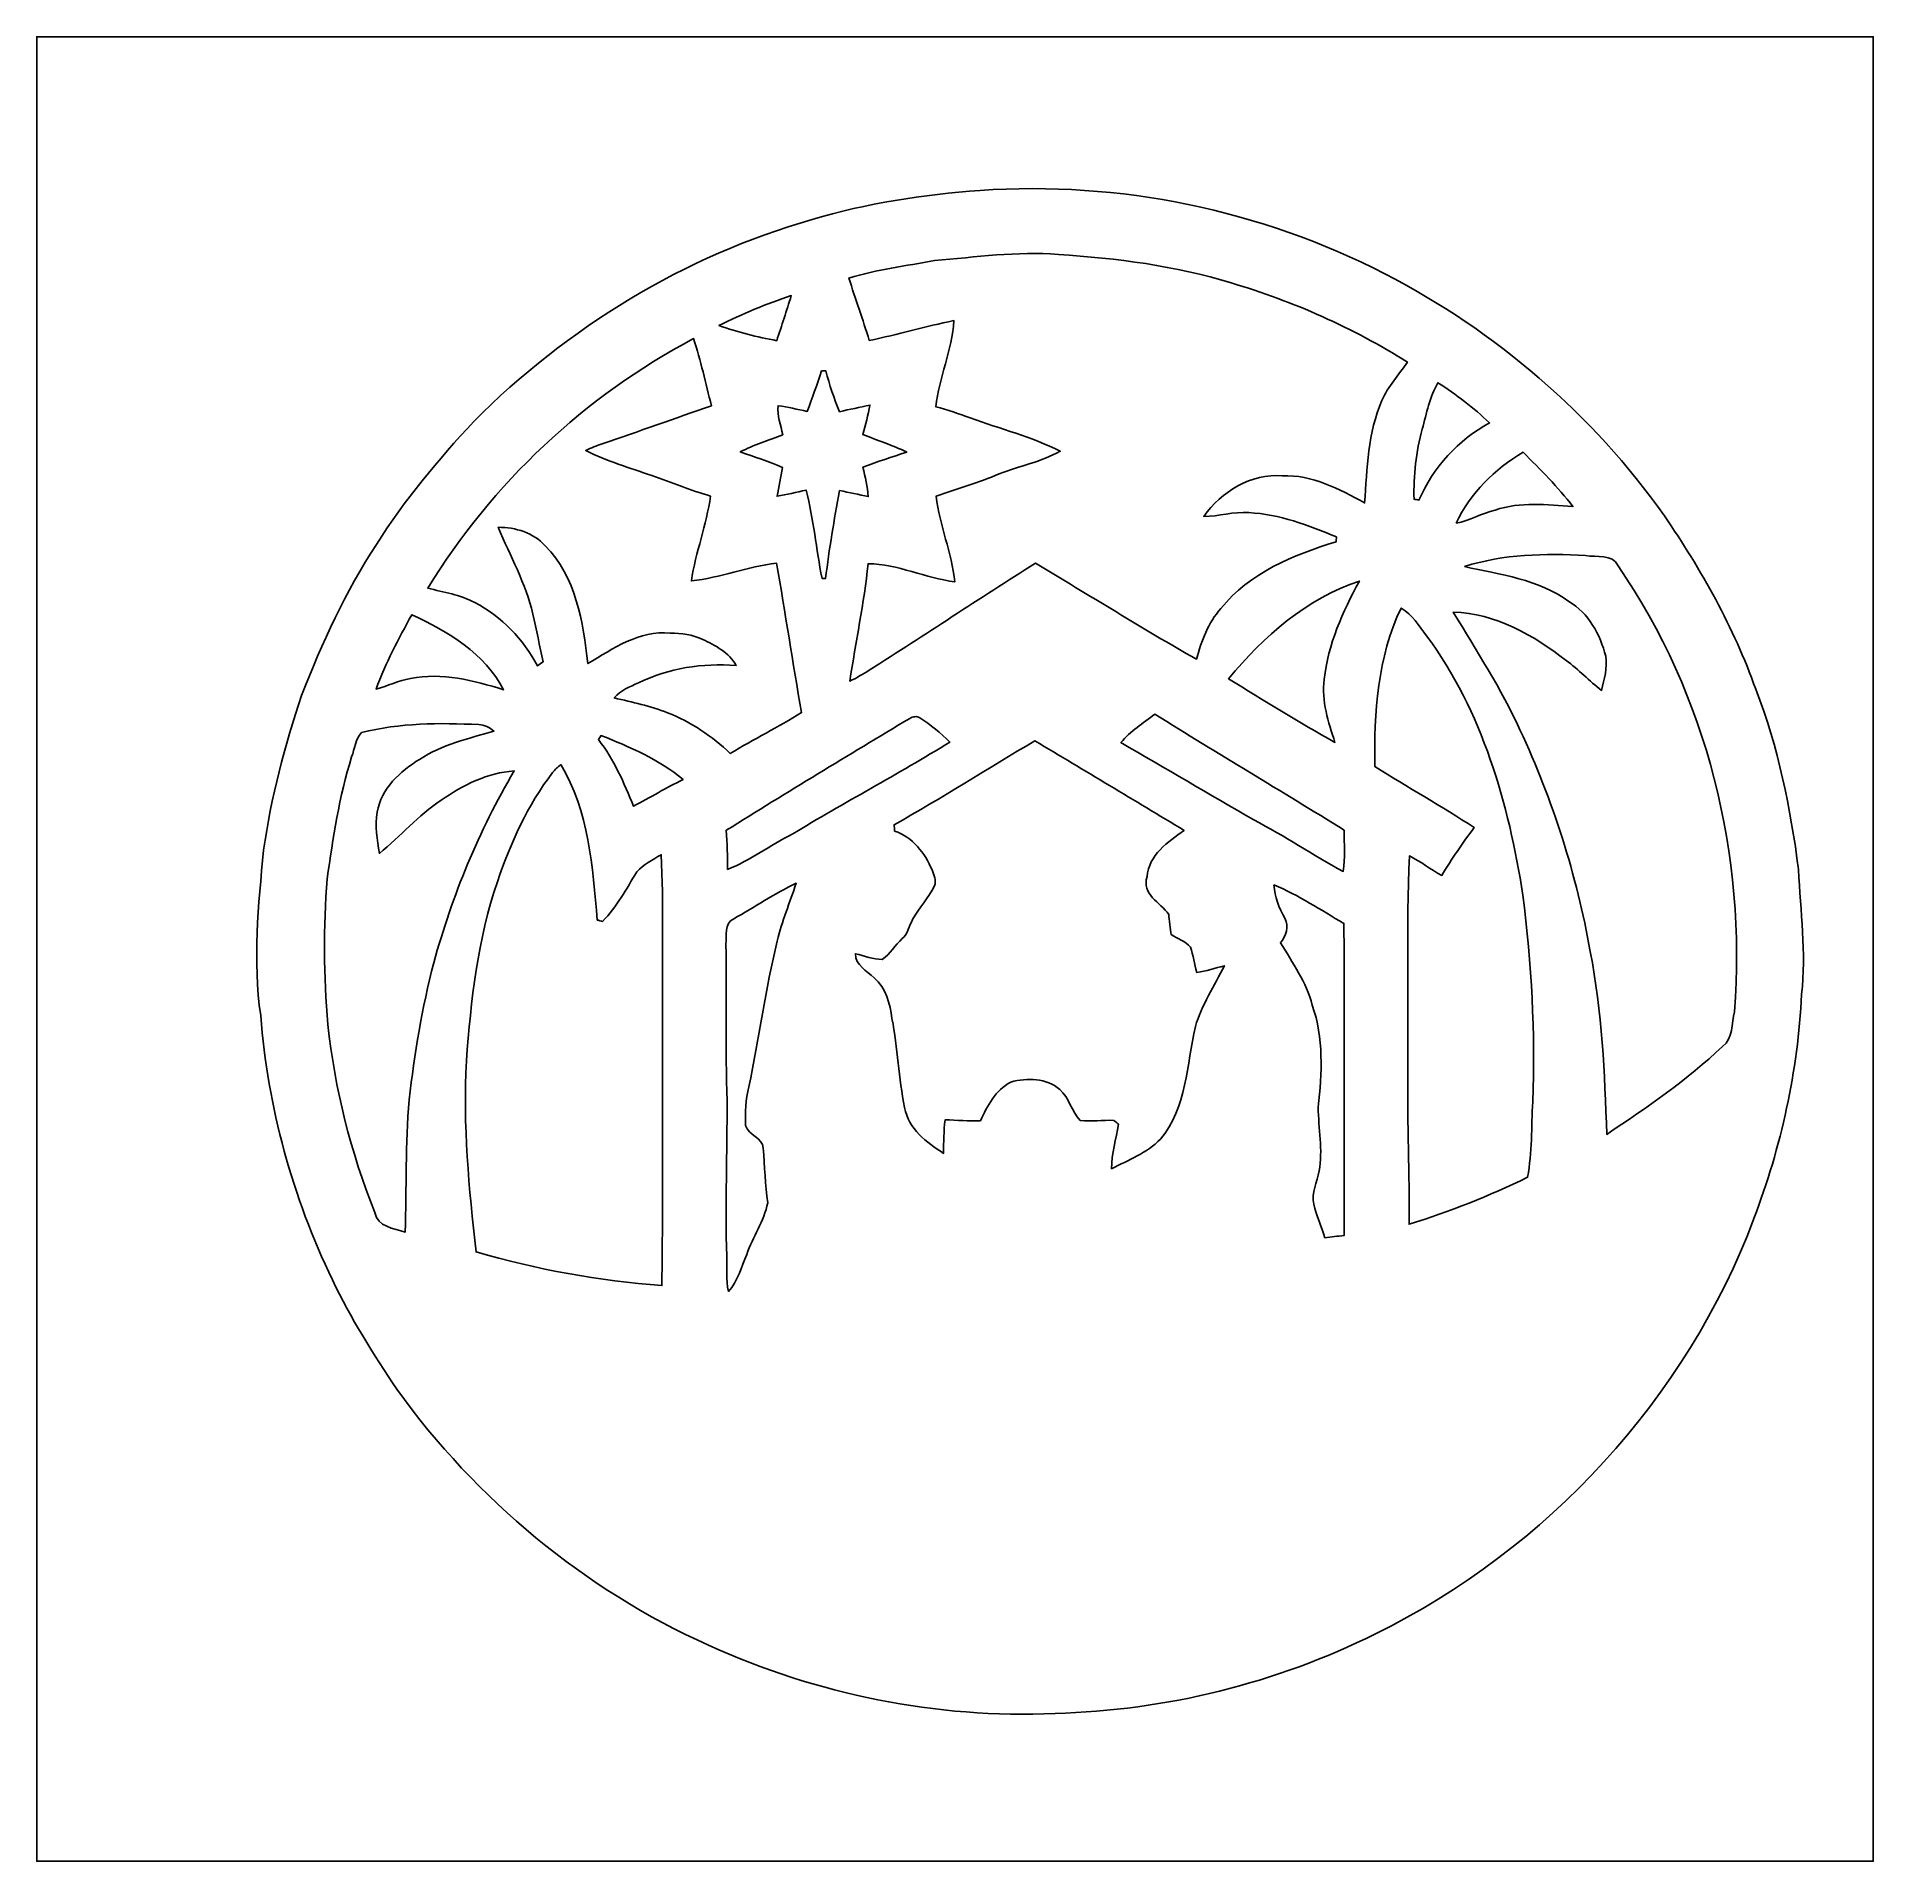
# Model space of a CAD drawing. Header units: centimetres. Extents: x -16.8 to 16.8, y -16.7 to 16.7.
import ezdxf

# ---------------------------------------------------------------- set-up
doc = ezdxf.new("R2010")
doc.units = ezdxf.units.CM
doc.header["$MEASUREMENT"] = 0
doc.layers.add('Layer 1', color=7, linetype='Continuous')

msp = doc.modelspace()

# ---------------------------------------------------------------- linework, layer by layer
at = {"layer": 'Layer 1', "color": 7}
for points, knots in [([(-16.77458, 16.66875), (-16.77458, 16.66875), (16.77458, 16.66875), (16.77458, 16.66875), (16.77458, 16.66875), (16.77458, 16.66875), (16.77458, -16.66875), (16.77458, -16.66875), (16.77458, -16.66875), (16.77458, -16.66875), (-16.77458, -16.66875), (-16.77458, -16.66875), (-16.77458, -16.66875), (-16.77458, -16.66875), (-16.77458, 16.66875), (-16.77458, 16.66875), (-16.77458, 16.66875), (-16.77458, 16.66875), (-16.77458, 16.66875), (-16.77458, 16.66875)], [0, 0, 0, 0, 0.16666667, 0.16666667, 0.16666667, 0.16666667, 0.33333333, 0.33333333, 0.33333333, 0.33333333, 0.5, 0.5, 0.5, 0.5, 0.66666667, 0.66666667, 0.66666667, 0.66666667, 1, 1, 1, 1]), ([(0.45685, 13.86134), (-0.57926, 13.78338), (-1.61466, 13.62922), (-2.61056, 13.32759), (-2.61056, 13.32759), (-4.94665, 12.66437), (-7.0806, 11.35486), (-8.79228, 9.63895), (-8.79228, 9.63895), (-9.43751, 8.93516), (-10.06404, 8.20667), (-10.56746, 7.39175), (-10.56746, 7.39175), (-11.13473, 6.53274), (-11.56088, 5.59047), (-11.93694, 4.63479), (-11.93694, 4.63479), (-12.2428, 3.71228), (-12.49574, 2.76931), (-12.62944, 1.80516), (-12.62944, 1.80516), (-12.72822, 0.80222), (-12.82982, -0.21167), (-12.68377, -1.21567), (-12.68377, -1.21567), (-12.55254, -2.8889), (-12.10416, -4.53566), (-11.3732, -6.04626), (-11.3732, -6.04626), (-11.0423, -6.74758), (-10.62214, -7.39987), (-10.19598, -8.04545), (-10.19598, -8.04545), (-8.74324, -10.06016), (-6.77016, -11.70481), (-4.50003, -12.72081), (-4.50003, -12.72081), (-2.52518, -13.61899), (-0.34149, -14.06666), (1.82809, -13.96718), (1.82809, -13.96718), (3.85269, -13.91567), (5.86528, -13.41543), (7.67891, -12.51479), (7.67891, -12.51479), (10.82499, -10.97033), (13.35934, -8.20984), (14.59512, -4.92619), (14.59512, -4.92619), (15.09042, -3.61527), (15.39946, -2.2285), (15.46578, -0.82762), (15.46578, -0.82762), (15.55574, -0.06914), (15.44073, 0.69109), (15.40969, 1.44956), (15.40969, 1.44956), (15.26328, 2.57069), (15.03856, 3.69041), (14.62793, 4.74733), (14.62793, 4.74733), (14.22541, 5.87587), (13.63451, 6.92926), (12.95823, 7.91527), (12.95823, 7.91527), (11.64978, 9.77512), (9.87213, 11.29559), (7.85177, 12.33523), (7.85177, 12.33523), (5.58765, 13.50751), (3.00073, 14.03703), (0.45685, 13.86134)], [0, 0, 0, 0, 0.05263158, 0.05263158, 0.05263158, 0.05263158, 0.10526316, 0.10526316, 0.10526316, 0.10526316, 0.15789474, 0.15789474, 0.15789474, 0.15789474, 0.21052632, 0.21052632, 0.21052632, 0.21052632, 0.26315789, 0.26315789, 0.26315789, 0.26315789, 0.31578947, 0.31578947, 0.31578947, 0.31578947, 0.36842105, 0.36842105, 0.36842105, 0.36842105, 0.42105263, 0.42105263, 0.42105263, 0.42105263, 0.47368421, 0.47368421, 0.47368421, 0.47368421, 0.52631579, 0.52631579, 0.52631579, 0.52631579, 0.57894737, 0.57894737, 0.57894737, 0.57894737, 0.63157895, 0.63157895, 0.63157895, 0.63157895, 0.68421053, 0.68421053, 0.68421053, 0.68421053, 0.73684211, 0.73684211, 0.73684211, 0.73684211, 0.78947368, 0.78947368, 0.78947368, 0.78947368, 0.84210526, 0.84210526, 0.84210526, 0.84210526, 0.89473684, 0.89473684, 0.89473684, 0.89473684, 1, 1, 1, 1]), ([(-0.37536, 12.579), (0.37747, 12.6425), (1.13206, 12.74939), (1.88877, 12.69118), (1.88877, 12.69118), (2.95416, 12.62027), (4.02343, 12.48586), (5.04649, 12.16942), (5.04649, 12.16942), (6.17643, 11.83499), (7.26511, 11.35133), (8.26311, 10.72374), (8.26311, 10.72374), (8.11036, 10.48773), (7.90646, 10.28418), (7.79851, 10.02065), (7.79851, 10.02065), (7.54345, 9.43539), (7.52792, 8.77852), (7.48347, 8.15164), (7.48347, 8.15164), (7.01887, 8.40458), (6.52604, 8.66775), (5.97958, 8.64694), (5.97958, 8.64694), (5.40738, 8.69421), (4.86904, 8.35484), (4.54519, 7.90399), (4.54519, 7.90399), (4.82106, 7.90152), (5.08776, 7.99606), (5.36504, 7.97278), (5.36504, 7.97278), (5.92596, 7.9442), (6.45583, 7.74382), (6.96771, 7.52898), (6.96771, 7.52898), (6.9663, 7.50676), (6.96313, 7.46231), (6.96172, 7.44008), (6.96172, 7.44008), (6.18561, 7.2009), (5.37774, 6.87634), (4.85775, 6.21982), (4.85775, 6.21982), (4.6228, 5.96159), (4.50286, 5.62681), (4.41007, 5.29661), (4.41007, 5.29661), (3.41559, 5.85435), (2.45251, 6.46818), (1.46967, 7.04709), (1.46967, 7.04709), (0.44767, 6.41103), (-0.54822, 5.73511), (-1.56633, 5.09341), (-1.56633, 5.09341), (-1.68346, 5.02356), (-1.79846, 4.95018), (-1.92299, 4.89444), (-1.92299, 4.89444), (-1.81187, 5.60917), (-1.66264, 6.31825), (-1.58715, 7.03827), (-1.58715, 7.03827), (-1.04105, 7.0358), (-0.53975, 6.77474), (-0.00176, 6.70948), (-0.00176, 6.70948), (-0.06491, 7.24076), (-0.27728, 7.741), (-0.34608, 8.27158), (-0.34608, 8.27158), (0.03916, 8.40493), (0.42933, 8.52452), (0.8068, 8.67939), (0.8068, 8.67939), (1.17581, 8.82509), (1.57339, 8.89988), (1.92264, 9.09391), (1.92264, 9.09391), (1.40018, 9.3599), (0.82762, 9.50242), (0.27905, 9.7028), (0.27905, 9.7028), (0.07232, 9.78006), (-0.13758, 9.85026), (-0.35066, 9.90776), (-0.35066, 9.90776), (-0.29528, 10.44328), (-0.04868, 10.94105), (-0.0187, 11.4808), (-0.0187, 11.4808), (-0.5394, 11.37849), (-1.0481, 11.22433), (-1.56774, 11.1185), (-1.56774, 11.1185), (-1.68099, 11.50197), (-1.82104, 11.87662), (-1.93781, 12.25903), (-1.93781, 12.25903), (-1.4284, 12.4139), (-0.89747, 12.48198), (-0.37536, 12.579)], [0, 0, 0, 0, 0.03703704, 0.03703704, 0.03703704, 0.03703704, 0.07407407, 0.07407407, 0.07407407, 0.07407407, 0.11111111, 0.11111111, 0.11111111, 0.11111111, 0.14814815, 0.14814815, 0.14814815, 0.14814815, 0.18518519, 0.18518519, 0.18518519, 0.18518519, 0.22222222, 0.22222222, 0.22222222, 0.22222222, 0.25925926, 0.25925926, 0.25925926, 0.25925926, 0.2962963, 0.2962963, 0.2962963, 0.2962963, 0.33333333, 0.33333333, 0.33333333, 0.33333333, 0.37037037, 0.37037037, 0.37037037, 0.37037037, 0.40740741, 0.40740741, 0.40740741, 0.40740741, 0.44444444, 0.44444444, 0.44444444, 0.44444444, 0.48148148, 0.48148148, 0.48148148, 0.48148148, 0.51851852, 0.51851852, 0.51851852, 0.51851852, 0.55555556, 0.55555556, 0.55555556, 0.55555556, 0.59259259, 0.59259259, 0.59259259, 0.59259259, 0.62962963, 0.62962963, 0.62962963, 0.62962963, 0.66666667, 0.66666667, 0.66666667, 0.66666667, 0.7037037, 0.7037037, 0.7037037, 0.7037037, 0.74074074, 0.74074074, 0.74074074, 0.74074074, 0.77777778, 0.77777778, 0.77777778, 0.77777778, 0.81481481, 0.81481481, 0.81481481, 0.81481481, 0.85185185, 0.85185185, 0.85185185, 0.85185185, 0.88888889, 0.88888889, 0.88888889, 0.88888889, 0.92592593, 0.92592593, 0.92592593, 0.92592593, 1, 1, 1, 1]), ([(-4.31341, 11.39084), (-3.88479, 11.60074), (-3.44488, 11.79019), (-2.99156, 11.94047), (-2.99156, 11.94047), (-3.07622, 11.66389), (-3.16618, 11.38908), (-3.2572, 11.11497), (-3.2572, 11.11497), (-3.61562, 11.18023), (-3.96981, 11.26984), (-4.31341, 11.39084)], [0, 0, 0, 0, 0.25, 0.25, 0.25, 0.25, 0.5, 0.5, 0.5, 0.5, 1, 1, 1, 1]), ([(-9.63048, 6.59165), (-8.46032, 8.51041), (-6.76099, 10.09897), (-4.77696, 11.15342), (-4.77696, 11.15342), (-4.64573, 10.75055), (-4.55013, 10.33745), (-4.45064, 9.92611), (-4.45064, 9.92611), (-5.11457, 9.69469), (-5.77638, 9.45691), (-6.44278, 9.23184), (-6.44278, 9.23184), (-6.5465, 9.19692), (-6.64739, 9.15564), (-6.74582, 9.10766), (-6.74582, 9.10766), (-6.36129, 8.91081), (-5.94431, 8.79404), (-5.53932, 8.6487), (-5.53932, 8.6487), (-5.17913, 8.53193), (-4.832, 8.37812), (-4.46687, 8.27687), (-4.46687, 8.27687), (-4.53743, 7.74982), (-4.73745, 7.25099), (-4.81577, 6.72571), (-4.81577, 6.72571), (-4.2866, 6.77898), (-3.78989, 6.99488), (-3.26037, 7.04885), (-3.26037, 7.04885), (-3.09809, 6.14045), (-2.96721, 5.22711), (-2.80247, 4.31906), (-2.80247, 4.31906), (-3.22721, 4.05483), (-3.677, 3.83364), (-4.10422, 3.57293), (-4.10422, 3.57293), (-4.4383, 3.88408), (-4.81965, 4.15325), (-5.24933, 4.31412), (-5.24933, 4.31412), (-5.56119, 4.44747), (-5.89774, 4.50427), (-6.22406, 4.58893), (-6.22406, 4.58893), (-6.10694, 4.72405), (-5.93972, 4.7939), (-5.77991, 4.86516), (-5.77991, 4.86516), (-5.22852, 5.13256), (-4.60975, 5.22781), (-4.0005, 5.17843), (-4.0005, 5.17843), (-4.1215, 5.41726), (-4.37903, 5.54461), (-4.60904, 5.65679), (-4.60904, 5.65679), (-4.79284, 5.7471), (-5.00063, 5.76933), (-5.20277, 5.77074), (-5.20277, 5.77074), (-5.76509, 5.82507), (-6.24875, 5.49275), (-6.7056, 5.21476), (-6.7056, 5.21476), (-6.79873, 5.97253), (-6.91938, 6.80085), (-7.48453, 7.36706), (-7.48453, 7.36706), (-7.7022, 7.60695), (-8.02746, 7.70643), (-8.34461, 7.70467), (-8.34461, 7.70467), (-8.12483, 7.18079), (-7.8426, 6.67808), (-7.71066, 6.12069), (-7.71066, 6.12069), (-7.64858, 5.82965), (-7.58331, 5.53896), (-7.52616, 5.24686), (-7.52616, 5.24686), (-7.55932, 5.22146), (-7.59248, 5.19606), (-7.62564, 5.17102), (-7.62564, 5.17102), (-7.88882, 5.65538), (-8.27934, 6.07766), (-8.77358, 6.32989), (-8.77358, 6.32989), (-9.03958, 6.47136), (-9.34085, 6.52074), (-9.63048, 6.59165)], [0, 0, 0, 0, 0.04, 0.04, 0.04, 0.04, 0.08, 0.08, 0.08, 0.08, 0.12, 0.12, 0.12, 0.12, 0.16, 0.16, 0.16, 0.16, 0.2, 0.2, 0.2, 0.2, 0.24, 0.24, 0.24, 0.24, 0.28, 0.28, 0.28, 0.28, 0.32, 0.32, 0.32, 0.32, 0.36, 0.36, 0.36, 0.36, 0.4, 0.4, 0.4, 0.4, 0.44, 0.44, 0.44, 0.44, 0.48, 0.48, 0.48, 0.48, 0.52, 0.52, 0.52, 0.52, 0.56, 0.56, 0.56, 0.56, 0.6, 0.6, 0.6, 0.6, 0.64, 0.64, 0.64, 0.64, 0.68, 0.68, 0.68, 0.68, 0.72, 0.72, 0.72, 0.72, 0.76, 0.76, 0.76, 0.76, 0.8, 0.8, 0.8, 0.8, 0.84, 0.84, 0.84, 0.84, 0.88, 0.88, 0.88, 0.88, 0.92, 0.92, 0.92, 0.92, 1, 1, 1, 1]), ([(-2.43805, 10.56111), (-2.41829, 10.56146), (-2.37913, 10.56181), (-2.35938, 10.56217), (-2.35938, 10.56217), (-2.29164, 10.30887), (-2.21192, 10.0584), (-2.10785, 9.81745), (-2.10785, 9.81745), (-1.92405, 9.86049), (-1.73919, 9.89789), (-1.55469, 9.93704), (-1.55469, 9.93704), (-1.58327, 9.75572), (-1.63583, 9.58003), (-1.68557, 9.40364), (-1.68557, 9.40364), (-1.41958, 9.29146), (-1.14124, 9.2075), (-0.88159, 9.07979), (-0.88159, 9.07979), (-1.14829, 8.98737), (-1.41923, 8.90764), (-1.68134, 8.80216), (-1.68134, 8.80216), (-1.64218, 8.62542), (-1.60126, 8.44832), (-1.58397, 8.2677), (-1.58397, 8.2677), (-1.7593, 8.30192), (-1.93287, 8.34355), (-2.10855, 8.37565), (-2.10855, 8.37565), (-2.20804, 7.8426), (-2.2987, 7.30814), (-2.36361, 6.76981), (-2.36361, 6.76981), (-2.38019, 6.77016), (-2.41335, 6.77051), (-2.42958, 6.77086), (-2.42958, 6.77086), (-2.53647, 7.30673), (-2.57951, 7.8553), (-2.72168, 8.38412), (-2.72168, 8.38412), (-2.89772, 8.34425), (-3.07305, 8.30227), (-3.25049, 8.27123), (-3.25049, 8.27123), (-3.21733, 8.44691), (-3.18347, 8.62224), (-3.15136, 8.79792), (-3.15136, 8.79792), (-3.40254, 8.90905), (-3.6636, 8.99372), (-3.92324, 9.08121), (-3.92324, 9.08121), (-3.67736, 9.21456), (-3.40466, 9.28687), (-3.14784, 9.39588), (-3.14784, 9.39588), (-3.18029, 9.57227), (-3.25332, 9.74584), (-3.23321, 9.92717), (-3.23321, 9.92717), (-3.05259, 9.90917), (-2.87796, 9.85767), (-2.70016, 9.82274), (-2.70016, 9.82274), (-2.60738, 10.06687), (-2.51848, 10.31275), (-2.43805, 10.56111)], [0, 0, 0, 0, 0.05263158, 0.05263158, 0.05263158, 0.05263158, 0.10526316, 0.10526316, 0.10526316, 0.10526316, 0.15789474, 0.15789474, 0.15789474, 0.15789474, 0.21052632, 0.21052632, 0.21052632, 0.21052632, 0.26315789, 0.26315789, 0.26315789, 0.26315789, 0.31578947, 0.31578947, 0.31578947, 0.31578947, 0.36842105, 0.36842105, 0.36842105, 0.36842105, 0.42105263, 0.42105263, 0.42105263, 0.42105263, 0.47368421, 0.47368421, 0.47368421, 0.47368421, 0.52631579, 0.52631579, 0.52631579, 0.52631579, 0.57894737, 0.57894737, 0.57894737, 0.57894737, 0.63157895, 0.63157895, 0.63157895, 0.63157895, 0.68421053, 0.68421053, 0.68421053, 0.68421053, 0.73684211, 0.73684211, 0.73684211, 0.73684211, 0.78947368, 0.78947368, 0.78947368, 0.78947368, 0.84210526, 0.84210526, 0.84210526, 0.84210526, 0.89473684, 0.89473684, 0.89473684, 0.89473684, 1, 1, 1, 1]), ([(8.53616, 9.50066), (8.61519, 9.78747), (8.67269, 10.08521), (8.8205, 10.34662), (8.8205, 10.34662), (9.15529, 10.12896), (9.47632, 9.88801), (9.76595, 9.61249), (9.76595, 9.61249), (9.19268, 9.30592), (8.73231, 8.79898), (8.47584, 8.20244), (8.47584, 8.20244), (8.45326, 8.20632), (8.40811, 8.21478), (8.38553, 8.21902), (8.38553, 8.21902), (8.37318, 8.65082), (8.42433, 9.08332), (8.53616, 9.50066)], [0, 0, 0, 0, 0.16666667, 0.16666667, 0.16666667, 0.16666667, 0.33333333, 0.33333333, 0.33333333, 0.33333333, 0.5, 0.5, 0.5, 0.5, 0.66666667, 0.66666667, 0.66666667, 0.66666667, 1, 1, 1, 1]), ([(9.15635, 7.77769), (9.40929, 8.33191), (9.86049, 8.76794), (10.37837, 9.07768), (10.37837, 9.07768), (10.69128, 8.757), (11.01725, 8.44303), (11.28677, 8.08355), (11.28677, 8.08355), (10.8144, 8.11459), (10.32722, 8.17951), (9.86966, 8.01829), (9.86966, 8.01829), (9.62413, 7.96008), (9.40223, 7.83308), (9.15635, 7.77769)], [0, 0, 0, 0, 0.2, 0.2, 0.2, 0.2, 0.4, 0.4, 0.4, 0.4, 0.6, 0.6, 0.6, 0.6, 1, 1, 1, 1]), ([(9.30875, 6.98782), (10.01854, 7.21854), (10.7823, 7.22736), (11.52031, 7.19102), (11.52031, 7.19102), (11.71681, 7.14939), (12.0082, 7.22806), (12.11404, 7.00052), (12.11404, 7.00052), (13.73681, 4.63973), (14.46495, 1.70039), (14.23741, -1.14688), (14.23741, -1.14688), (14.18837, -1.3589), (14.21765, -1.63407), (14.02292, -1.78082), (14.02292, -1.78082), (13.37874, -2.39113), (12.64073, -2.89243), (11.90625, -3.38667), (11.90625, -3.38667), (11.86991, -2.26907), (11.81841, -1.14618), (11.60533, -0.04621), (11.60533, -0.04621), (11.3538, 1.3522), (10.92412, 2.71921), (10.32051, 4.00544), (10.32051, 4.00544), (9.97373, 4.75509), (9.52923, 5.45253), (9.10131, 6.15668), (9.10131, 6.15668), (9.87319, 6.13128), (10.56993, 5.73617), (11.16365, 5.27191), (11.16365, 5.27191), (11.39296, 5.10575), (11.58699, 4.89656), (11.81206, 4.72475), (11.81206, 4.72475), (11.86145, 4.92866), (11.92212, 5.14103), (11.8872, 5.35199), (11.8872, 5.35199), (11.78736, 5.74746), (11.57393, 6.13657), (11.21481, 6.34929), (11.21481, 6.34929), (10.66024, 6.75605), (9.95997, 6.84212), (9.30875, 6.98782)], [0, 0, 0, 0, 0.07142857, 0.07142857, 0.07142857, 0.07142857, 0.14285714, 0.14285714, 0.14285714, 0.14285714, 0.21428571, 0.21428571, 0.21428571, 0.21428571, 0.28571429, 0.28571429, 0.28571429, 0.28571429, 0.35714286, 0.35714286, 0.35714286, 0.35714286, 0.42857143, 0.42857143, 0.42857143, 0.42857143, 0.5, 0.5, 0.5, 0.5, 0.57142857, 0.57142857, 0.57142857, 0.57142857, 0.64285714, 0.64285714, 0.64285714, 0.64285714, 0.71428571, 0.71428571, 0.71428571, 0.71428571, 0.78571429, 0.78571429, 0.78571429, 0.78571429, 0.85714286, 0.85714286, 0.85714286, 0.85714286, 1, 1, 1, 1]), ([(4.99816, 4.93571), (5.63139, 5.7083), (6.42585, 6.40503), (7.38822, 6.72218), (7.38822, 6.72218), (7.08237, 6.16267), (6.81284, 5.56789), (6.74652, 4.92619), (6.74652, 4.92619), (6.68972, 4.52967), (6.82343, 4.14655), (6.93984, 3.77437), (6.93984, 3.77437), (6.28086, 4.1402), (5.64162, 4.54237), (4.99816, 4.93571)], [0, 0, 0, 0, 0.2, 0.2, 0.2, 0.2, 0.4, 0.4, 0.4, 0.4, 0.6, 0.6, 0.6, 0.6, 1, 1, 1, 1]), ([(-9.92329, 6.10588), (-9.26606, 5.80531), (-8.58485, 5.40103), (-8.24724, 4.73745), (-8.24724, 4.73745), (-8.79369, 4.90855), (-9.3726, 5.05707), (-9.94728, 4.94101), (-9.94728, 4.94101), (-10.1667, 4.91102), (-10.36073, 4.79813), (-10.57522, 4.75051), (-10.57522, 4.75051), (-10.39989, 5.22111), (-10.16741, 5.66773), (-9.92329, 6.10588)], [0, 0, 0, 0, 0.2, 0.2, 0.2, 0.2, 0.4, 0.4, 0.4, 0.4, 0.6, 0.6, 0.6, 0.6, 1, 1, 1, 1]), ([(8.14917, 6.2297), (8.35166, 6.11152), (8.47443, 5.90409), (8.61448, 5.72276), (8.61448, 5.72276), (9.63436, 4.34728), (10.11343, 2.65501), (10.37378, 0.98496), (10.37378, 0.98496), (10.53641, -0.2667), (10.59956, -1.53106), (10.55299, -2.79329), (10.55299, -2.79329), (10.53042, -3.25296), (10.54135, -3.71651), (10.45951, -4.17124), (10.45951, -4.17124), (9.76136, -4.5145), (9.0357, -4.79672), (8.29416, -5.02955), (8.29416, -5.02955), (8.30756, -4.11127), (8.25959, -3.1937), (8.27193, -2.27542), (8.27193, -2.27542), (8.28393, -0.95038), (8.24689, 0.37606), (8.30016, 1.70039), (8.30016, 1.70039), (8.50688, 1.59914), (8.69068, 1.45768), (8.89035, 1.34338), (8.89035, 1.34338), (9.07274, 1.64571), (9.27276, 1.9371), (9.48514, 2.21897), (9.48514, 2.21897), (8.89106, 2.60809), (8.27052, 2.95487), (7.66974, 3.3334), (7.66974, 3.3334), (7.65316, 4.312), (7.71913, 5.33329), (8.14917, 6.2297)], [0, 0, 0, 0, 0.08333333, 0.08333333, 0.08333333, 0.08333333, 0.16666667, 0.16666667, 0.16666667, 0.16666667, 0.25, 0.25, 0.25, 0.25, 0.33333333, 0.33333333, 0.33333333, 0.33333333, 0.41666667, 0.41666667, 0.41666667, 0.41666667, 0.5, 0.5, 0.5, 0.5, 0.58333333, 0.58333333, 0.58333333, 0.58333333, 0.66666667, 0.66666667, 0.66666667, 0.66666667, 0.75, 0.75, 0.75, 0.75, 0.83333333, 0.83333333, 0.83333333, 0.83333333, 1, 1, 1, 1]), ([(-10.8398, 3.9557), (-10.14413, 4.13032), (-9.41458, 4.13597), (-8.70091, 4.09893), (-8.70091, 4.09893), (-8.59649, 4.09681), (-8.49983, 4.05024), (-8.42363, 3.98039), (-8.42363, 3.98039), (-8.88612, 3.8421), (-9.37154, 3.73698), (-9.78041, 3.46498), (-9.78041, 3.46498), (-10.13495, 3.24873), (-10.4842, 2.93229), (-10.55335, 2.50155), (-10.55335, 2.50155), (-10.60873, 2.25178), (-10.5477, 1.99531), (-10.5156, 1.74696), (-10.5156, 1.74696), (-10.13001, 2.06022), (-9.80334, 2.44299), (-9.38848, 2.72062), (-9.38848, 2.72062), (-8.99125, 2.98838), (-8.53969, 3.22545), (-8.05215, 3.25367), (-8.05215, 3.25367), (-8.69915, 2.15935), (-9.18457, 0.97296), (-9.52183, -0.25188), (-9.52183, -0.25188), (-9.73455, -1.07456), (-9.87284, -1.91488), (-9.97409, -2.75802), (-9.97409, -2.75802), (-10.03723, -3.562), (-10.01995, -4.36915), (-10.04358, -5.17384), (-10.04358, -5.17384), (-10.24996, -5.09799), (-10.55123, -5.08388), (-10.59886, -4.81506), (-10.59886, -4.81506), (-11.03736, -3.7144), (-11.32911, -2.55517), (-11.45752, -1.37724), (-11.45752, -1.37724), (-11.53372, -0.49283), (-11.53724, 0.39758), (-11.46951, 1.28235), (-11.46951, 1.28235), (-11.35944, 2.03165), (-11.25044, 2.78518), (-11.02148, 3.50908), (-11.02148, 3.50908), (-10.96433, 3.65654), (-10.95657, 3.83858), (-10.8398, 3.9557)], [0, 0, 0, 0, 0.0625, 0.0625, 0.0625, 0.0625, 0.125, 0.125, 0.125, 0.125, 0.1875, 0.1875, 0.1875, 0.1875, 0.25, 0.25, 0.25, 0.25, 0.3125, 0.3125, 0.3125, 0.3125, 0.375, 0.375, 0.375, 0.375, 0.4375, 0.4375, 0.4375, 0.4375, 0.5, 0.5, 0.5, 0.5, 0.5625, 0.5625, 0.5625, 0.5625, 0.625, 0.625, 0.625, 0.625, 0.6875, 0.6875, 0.6875, 0.6875, 0.75, 0.75, 0.75, 0.75, 0.8125, 0.8125, 0.8125, 0.8125, 0.875, 0.875, 0.875, 0.875, 1, 1, 1, 1]), ([(-0.82762, 4.21464), (-0.77153, 4.24145), (-0.69991, 4.26508), (-0.64347, 4.22487), (-0.64347, 4.22487), (-0.44873, 4.09293), (-0.25788, 3.95005), (-0.09419, 3.78001), (-0.09419, 3.78001), (-1.04105, 3.19405), (-2.02706, 2.67511), (-2.97744, 2.0955), (-2.97744, 2.0955), (-3.37608, 1.89406), (-3.73733, 1.62207), (-4.1529, 1.4545), (-4.1529, 1.4545), (-4.1529, 1.69263), (-4.16137, 1.93111), (-4.17724, 2.16853), (-4.17724, 2.16853), (-3.06811, 2.86279), (-1.94769, 3.53907), (-0.82762, 4.21464)], [0, 0, 0, 0, 0.14285714, 0.14285714, 0.14285714, 0.14285714, 0.28571429, 0.28571429, 0.28571429, 0.28571429, 0.42857143, 0.42857143, 0.42857143, 0.42857143, 0.57142857, 0.57142857, 0.57142857, 0.57142857, 0.71428571, 0.71428571, 0.71428571, 0.71428571, 1, 1, 1, 1]), ([(3.0286, 3.77261), (3.20887, 3.97651), (3.43288, 4.13067), (3.65125, 4.28942), (3.65125, 4.28942), (4.79919, 3.57364), (5.96336, 2.88502), (7.11094, 2.16888), (7.11094, 2.16888), (7.10389, 1.91946), (7.13246, 1.66617), (7.09295, 1.41781), (7.09295, 1.41781), (6.53803, 1.71238), (6.01804, 2.06798), (5.46135, 2.35867), (5.46135, 2.35867), (4.6482, 2.8261), (3.83999, 3.302), (3.0286, 3.77261)], [0, 0, 0, 0, 0.16666667, 0.16666667, 0.16666667, 0.16666667, 0.33333333, 0.33333333, 0.33333333, 0.33333333, 0.5, 0.5, 0.5, 0.5, 0.66666667, 0.66666667, 0.66666667, 0.66666667, 1, 1, 1, 1]), ([(-6.46677, 3.90066), (-5.93654, 3.6957), (-5.41161, 3.46146), (-4.96746, 3.09809), (-4.96746, 3.09809), (-5.27262, 2.94181), (-5.57071, 2.77283), (-5.87163, 2.60879), (-5.87163, 2.60879), (-6.04979, 3.03212), (-6.22371, 3.46322), (-6.51439, 3.82552), (-6.51439, 3.82552), (-6.5024, 3.84422), (-6.47876, 3.88197), (-6.46677, 3.90066)], [0, 0, 0, 0, 0.2, 0.2, 0.2, 0.2, 0.4, 0.4, 0.4, 0.4, 0.6, 0.6, 0.6, 0.6, 1, 1, 1, 1]), ([(-1.11231, 2.27013), (-0.24236, 2.75978), (0.60113, 3.29459), (1.45909, 3.804), (1.45909, 3.804), (2.36926, 3.26073), (3.27836, 2.71604), (4.185, 2.16676), (4.185, 2.16676), (3.89079, 1.96215), (3.53624, 1.71379), (3.50908, 1.32256), (3.50908, 1.32256), (3.40395, 0.99977), (3.75144, 0.84914), (3.90349, 0.63288), (3.90349, 0.63288), (3.91513, 0.54046), (3.93806, 0.3556), (3.94935, 0.26317), (3.94935, 0.26317), (4.06859, 0.19191), (4.20546, 0.14041), (4.30107, 0.03634), (4.30107, 0.03634), (4.35645, -0.11289), (4.36633, -0.27658), (4.41748, -0.42827), (4.41748, -0.42827), (4.58964, -0.40569), (4.75439, -0.35066), (4.92125, -0.30621), (4.92125, -0.30621), (4.73992, -0.67416), (4.50674, -1.022), (4.39032, -1.41887), (4.39032, -1.41887), (4.23404, -2.11032), (4.23016, -2.90089), (3.75567, -3.47345), (3.75567, -3.47345), (3.5052, -3.72745), (3.17006, -3.85586), (2.85926, -4.01602), (2.85926, -4.01602), (2.86173, -3.73944), (2.94287, -3.47239), (2.9845, -3.20111), (2.9845, -3.20111), (2.95628, -3.17747), (2.92876, -3.15383), (2.90089, -3.13055), (2.90089, -3.13055), (2.69663, -3.12491), (2.49132, -3.15524), (2.28847, -3.13302), (2.28847, -3.13302), (2.12901, -2.97109), (2.08562, -2.71992), (1.91382, -2.56681), (1.91382, -2.56681), (1.67181, -2.35373), (1.31551, -2.34915), (1.01953, -2.43099), (1.01953, -2.43099), (0.73836, -2.58022), (0.59055, -2.8642), (0.46567, -3.13902), (0.46567, -3.13902), (0.25047, -3.15031), (0.03422, -3.12349), (-0.18062, -3.12244), (-0.18062, -3.12244), (-0.20461, -3.32528), (-0.21061, -3.52954), (-0.20884, -3.7338), (-0.20884, -3.7338), (-0.52176, -3.53342), (-0.84808, -3.28859), (-0.9204, -2.89772), (-0.9204, -2.89772), (-1.03258, -2.36114), (-1.04281, -1.80763), (-1.15111, -1.27), (-1.15111, -1.27), (-1.18851, -1.00118), (-1.25624, -0.70803), (-1.47955, -0.52987), (-1.47955, -0.52987), (-1.61008, -0.39582), (-1.82033, -0.29774), (-1.81857, -0.08573), (-1.81857, -0.08573), (-1.6577, -0.12982), (-1.49754, -0.18803), (-1.32821, -0.19121), (-1.32821, -0.19121), (-1.18498, -0.08784), (-1.09467, 0.07197), (-0.96308, 0.18909), (-0.96308, 0.18909), (-0.85937, 0.27905), (-0.84102, 0.42263), (-0.77364, 0.53657), (-0.77364, 0.53657), (-0.65687, 0.75283), (-0.4826, 0.93204), (-0.37712, 1.15464), (-0.37712, 1.15464), (-0.33091, 1.2506), (-0.38735, 1.35361), (-0.4191, 1.44463), (-0.4191, 1.44463), (-0.54998, 1.75154), (-0.77611, 2.04858), (-1.10349, 2.15371), (-1.10349, 2.15371), (-1.10666, 2.19287), (-1.10984, 2.23167), (-1.11231, 2.27013)], [0, 0, 0, 0, 0.03225806, 0.03225806, 0.03225806, 0.03225806, 0.06451613, 0.06451613, 0.06451613, 0.06451613, 0.09677419, 0.09677419, 0.09677419, 0.09677419, 0.12903226, 0.12903226, 0.12903226, 0.12903226, 0.16129032, 0.16129032, 0.16129032, 0.16129032, 0.19354839, 0.19354839, 0.19354839, 0.19354839, 0.22580645, 0.22580645, 0.22580645, 0.22580645, 0.25806452, 0.25806452, 0.25806452, 0.25806452, 0.29032258, 0.29032258, 0.29032258, 0.29032258, 0.32258065, 0.32258065, 0.32258065, 0.32258065, 0.35483871, 0.35483871, 0.35483871, 0.35483871, 0.38709677, 0.38709677, 0.38709677, 0.38709677, 0.41935484, 0.41935484, 0.41935484, 0.41935484, 0.4516129, 0.4516129, 0.4516129, 0.4516129, 0.48387097, 0.48387097, 0.48387097, 0.48387097, 0.51612903, 0.51612903, 0.51612903, 0.51612903, 0.5483871, 0.5483871, 0.5483871, 0.5483871, 0.58064516, 0.58064516, 0.58064516, 0.58064516, 0.61290323, 0.61290323, 0.61290323, 0.61290323, 0.64516129, 0.64516129, 0.64516129, 0.64516129, 0.67741935, 0.67741935, 0.67741935, 0.67741935, 0.70967742, 0.70967742, 0.70967742, 0.70967742, 0.74193548, 0.74193548, 0.74193548, 0.74193548, 0.77419355, 0.77419355, 0.77419355, 0.77419355, 0.80645161, 0.80645161, 0.80645161, 0.80645161, 0.83870968, 0.83870968, 0.83870968, 0.83870968, 0.87096774, 0.87096774, 0.87096774, 0.87096774, 0.90322581, 0.90322581, 0.90322581, 0.90322581, 0.93548387, 0.93548387, 0.93548387, 0.93548387, 1, 1, 1, 1]), ([(-7.35118, 3.22474), (-7.30814, 3.28013), (-7.25346, 3.32493), (-7.20055, 3.37044), (-7.20055, 3.37044), (-6.68267, 2.51989), (-6.62552, 1.49543), (-6.5338, 0.52987), (-6.5338, 0.52987), (-6.50981, 0.52352), (-6.46148, 0.51082), (-6.43714, 0.50447), (-6.43714, 0.50447), (-6.18137, 0.77082), (-6.00146, 1.09502), (-5.81448, 1.41041), (-5.81448, 1.41041), (-5.68889, 1.54129), (-5.52379, 1.6316), (-5.36681, 1.7212), (-5.36681, 1.7212), (-5.32271, 0.82479), (-5.3527, -0.07303), (-5.34458, -0.97014), (-5.34458, -0.97014), (-5.35093, -2.69663), (-5.33153, -4.42313), (-5.35481, -6.14962), (-5.35481, -6.14962), (-6.50275, -6.06884), (-7.64152, -5.85152), (-8.74748, -5.53544), (-8.74748, -5.53544), (-8.87942, -4.37727), (-8.99054, -3.20957), (-8.92598, -2.04294), (-8.92598, -2.04294), (-8.84308, -0.93839), (-8.72102, 0.17709), (-8.35907, 1.23014), (-8.35907, 1.23014), (-8.11848, 1.9364), (-7.80591, 2.62819), (-7.35118, 3.22474)], [0, 0, 0, 0, 0.08333333, 0.08333333, 0.08333333, 0.08333333, 0.16666667, 0.16666667, 0.16666667, 0.16666667, 0.25, 0.25, 0.25, 0.25, 0.33333333, 0.33333333, 0.33333333, 0.33333333, 0.41666667, 0.41666667, 0.41666667, 0.41666667, 0.5, 0.5, 0.5, 0.5, 0.58333333, 0.58333333, 0.58333333, 0.58333333, 0.66666667, 0.66666667, 0.66666667, 0.66666667, 0.75, 0.75, 0.75, 0.75, 0.83333333, 0.83333333, 0.83333333, 0.83333333, 1, 1, 1, 1]), ([(-4.04283, 0.54998), (-3.6643, 0.76941), (-3.29459, 1.00894), (-2.90124, 1.20121), (-2.90124, 1.20121), (-3.01731, 0.84984), (-3.16054, 0.50694), (-3.24803, 0.14605), (-3.24803, 0.14605), (-3.46146, -0.73343), (-3.58211, -1.63195), (-3.7659, -2.51778), (-3.7659, -2.51778), (-3.81988, -2.74884), (-3.84069, -2.98838), (-3.82411, -3.22509), (-3.82411, -3.22509), (-3.77613, -3.40748), (-3.51543, -3.44064), (-3.50238, -3.6382), (-3.50238, -3.6382), (-3.47909, -3.97193), (-3.46886, -4.30636), (-3.42053, -4.63797), (-3.42053, -4.63797), (-3.48968, -4.97381), (-3.69253, -5.25921), (-3.8033, -5.58059), (-3.8033, -5.58059), (-3.9056, -5.80778), (-3.96381, -6.06884), (-4.13808, -6.25546), (-4.13808, -6.25546), (-4.18712, -6.04485), (-4.16137, -5.82683), (-4.17089, -5.6134), (-4.17089, -5.6134), (-4.19841, -4.66654), (-4.16207, -3.72039), (-4.16384, -2.77354), (-4.16384, -2.77354), (-4.19241, -1.81963), (-4.17724, -0.86501), (-4.18394, 0.0889), (-4.18394, 0.0889), (-4.17583, 0.2413), (-4.21675, 0.46708), (-4.04283, 0.54998)], [0, 0, 0, 0, 0.07692308, 0.07692308, 0.07692308, 0.07692308, 0.15384615, 0.15384615, 0.15384615, 0.15384615, 0.23076923, 0.23076923, 0.23076923, 0.23076923, 0.30769231, 0.30769231, 0.30769231, 0.30769231, 0.38461538, 0.38461538, 0.38461538, 0.38461538, 0.46153846, 0.46153846, 0.46153846, 0.46153846, 0.53846154, 0.53846154, 0.53846154, 0.53846154, 0.61538462, 0.61538462, 0.61538462, 0.61538462, 0.69230769, 0.69230769, 0.69230769, 0.69230769, 0.76923077, 0.76923077, 0.76923077, 0.76923077, 0.84615385, 0.84615385, 0.84615385, 0.84615385, 1, 1, 1, 1]), ([(5.82612, 1.17087), (6.27768, 0.98601), (6.68267, 0.70908), (7.10494, 0.46778), (7.10494, 0.46778), (7.11235, -1.43334), (7.10741, -3.33446), (7.10741, -5.23557), (7.10741, -5.23557), (6.991, -5.24827), (6.87282, -5.26097), (6.75746, -5.27614), (6.75746, -5.27614), (6.69502, -5.07048), (6.60435, -4.87398), (6.55391, -4.66513), (6.55391, -4.66513), (6.50593, -4.45417), (6.61987, -4.25979), (6.65092, -4.05624), (6.65092, -4.05624), (6.72465, -3.66783), (6.63681, -3.2766), (6.63504, -2.88749), (6.63504, -2.88749), (6.7056, -2.2666), (6.73594, -1.62631), (6.52745, -1.02764), (6.52745, -1.02764), (6.41703, -0.60784), (6.16656, -0.25012), (5.94466, 0.11501), (5.94466, 0.11501), (6.04379, 0.23989), (6.10941, 0.41099), (6.02509, 0.56198), (6.02509, 0.56198), (5.91749, 0.75071), (5.83988, 0.95215), (5.82612, 1.17087)], [0, 0, 0, 0, 0.09090909, 0.09090909, 0.09090909, 0.09090909, 0.18181818, 0.18181818, 0.18181818, 0.18181818, 0.27272727, 0.27272727, 0.27272727, 0.27272727, 0.36363636, 0.36363636, 0.36363636, 0.36363636, 0.45454545, 0.45454545, 0.45454545, 0.45454545, 0.54545455, 0.54545455, 0.54545455, 0.54545455, 0.63636364, 0.63636364, 0.63636364, 0.63636364, 0.72727273, 0.72727273, 0.72727273, 0.72727273, 0.81818182, 0.81818182, 0.81818182, 0.81818182, 1, 1, 1, 1])]:
    msp.add_open_spline(points, degree=3, knots=knots, dxfattribs=at)
at = {"layer": 'Layer 1'}
for points, knots in [([(0.45685, 13.86134), (3.00073, 14.03703), (5.58765, 13.50751), (7.85177, 12.33523), (7.85177, 12.33523), (9.87213, 11.29559), (11.64978, 9.77512), (12.95823, 7.91527), (12.95823, 7.91527), (13.63451, 6.92926), (14.22541, 5.87587), (14.62793, 4.74733), (14.62793, 4.74733), (15.03856, 3.69041), (15.26328, 2.57069), (15.40969, 1.44956), (15.40969, 1.44956), (15.44073, 0.69109), (15.55574, -0.06914), (15.46578, -0.82762), (15.46578, -0.82762), (15.39946, -2.2285), (15.09042, -3.61527), (14.59512, -4.92619), (14.59512, -4.92619), (13.35934, -8.20984), (10.82499, -10.97033), (7.67891, -12.51479), (7.67891, -12.51479), (5.86528, -13.41543), (3.85269, -13.91567), (1.82809, -13.96718), (1.82809, -13.96718), (-0.34149, -14.06666), (-2.52518, -13.61899), (-4.50003, -12.72081), (-4.50003, -12.72081), (-6.77016, -11.70481), (-8.74324, -10.06016), (-10.19598, -8.04545), (-10.19598, -8.04545), (-10.62214, -7.39987), (-11.0423, -6.74758), (-11.3732, -6.04626), (-11.3732, -6.04626), (-12.10416, -4.53566), (-12.55254, -2.8889), (-12.68377, -1.21567), (-12.68377, -1.21567), (-12.82982, -0.21167), (-12.72822, 0.80222), (-12.62944, 1.80516), (-12.62944, 1.80516), (-12.49574, 2.76931), (-12.2428, 3.71228), (-11.93694, 4.63479), (-11.93694, 4.63479), (-11.56088, 5.59047), (-11.13473, 6.53274), (-10.56746, 7.39175), (-10.56746, 7.39175), (-10.06404, 8.20667), (-9.43751, 8.93516), (-8.79228, 9.63895), (-8.79228, 9.63895), (-7.0806, 11.35486), (-4.94665, 12.66437), (-2.61056, 13.32759), (-2.61056, 13.32759), (-1.61466, 13.62922), (-0.57926, 13.78338), (0.45685, 13.86134), (0.45685, 13.86134), (0.45685, 13.86134), (0.45685, 13.86134), (0.45685, 13.86134)], [0, 0, 0, 0, 0.05, 0.05, 0.05, 0.05, 0.1, 0.1, 0.1, 0.1, 0.15, 0.15, 0.15, 0.15, 0.2, 0.2, 0.2, 0.2, 0.25, 0.25, 0.25, 0.25, 0.3, 0.3, 0.3, 0.3, 0.35, 0.35, 0.35, 0.35, 0.4, 0.4, 0.4, 0.4, 0.45, 0.45, 0.45, 0.45, 0.5, 0.5, 0.5, 0.5, 0.55, 0.55, 0.55, 0.55, 0.6, 0.6, 0.6, 0.6, 0.65, 0.65, 0.65, 0.65, 0.7, 0.7, 0.7, 0.7, 0.75, 0.75, 0.75, 0.75, 0.8, 0.8, 0.8, 0.8, 0.85, 0.85, 0.85, 0.85, 0.9, 0.9, 0.9, 0.9, 1, 1, 1, 1]), ([(-0.37536, 12.579), (-0.89747, 12.48198), (-1.4284, 12.4139), (-1.93781, 12.25903), (-1.93781, 12.25903), (-1.82104, 11.87662), (-1.68099, 11.50197), (-1.56774, 11.1185), (-1.56774, 11.1185), (-1.0481, 11.22433), (-0.5394, 11.37849), (-0.0187, 11.4808), (-0.0187, 11.4808), (-0.04868, 10.94105), (-0.29528, 10.44328), (-0.35066, 9.90776), (-0.35066, 9.90776), (-0.13758, 9.85026), (0.07232, 9.78006), (0.27905, 9.7028), (0.27905, 9.7028), (0.82762, 9.50242), (1.40018, 9.3599), (1.92264, 9.09391), (1.92264, 9.09391), (1.57339, 8.89988), (1.17581, 8.82509), (0.8068, 8.67939), (0.8068, 8.67939), (0.42933, 8.52452), (0.03916, 8.40493), (-0.34608, 8.27158), (-0.34608, 8.27158), (-0.27728, 7.741), (-0.06491, 7.24076), (-0.00176, 6.70948), (-0.00176, 6.70948), (-0.53975, 6.77474), (-1.04105, 7.0358), (-1.58715, 7.03827), (-1.58715, 7.03827), (-1.66264, 6.31825), (-1.81187, 5.60917), (-1.92299, 4.89444), (-1.92299, 4.89444), (-1.79846, 4.95018), (-1.68346, 5.02356), (-1.56633, 5.09341), (-1.56633, 5.09341), (-0.54822, 5.73511), (0.44767, 6.41103), (1.46967, 7.04709), (1.46967, 7.04709), (2.45251, 6.46818), (3.41559, 5.85435), (4.41007, 5.29661), (4.41007, 5.29661), (4.50286, 5.62681), (4.6228, 5.96159), (4.85775, 6.21982), (4.85775, 6.21982), (5.37774, 6.87634), (6.18561, 7.2009), (6.96172, 7.44008), (6.96172, 7.44008), (6.96313, 7.46231), (6.9663, 7.50676), (6.96771, 7.52898), (6.96771, 7.52898), (6.45583, 7.74382), (5.92596, 7.9442), (5.36504, 7.97278), (5.36504, 7.97278), (5.08776, 7.99606), (4.82106, 7.90152), (4.54519, 7.90399), (4.54519, 7.90399), (4.86904, 8.35484), (5.40738, 8.69421), (5.97958, 8.64694), (5.97958, 8.64694), (6.52604, 8.66775), (7.01887, 8.40458), (7.48347, 8.15164), (7.48347, 8.15164), (7.52792, 8.77852), (7.54345, 9.43539), (7.79851, 10.02065), (7.79851, 10.02065), (7.90646, 10.28418), (8.11036, 10.48773), (8.26311, 10.72374), (8.26311, 10.72374), (7.26511, 11.35133), (6.17643, 11.83499), (5.04649, 12.16942), (5.04649, 12.16942), (4.02343, 12.48586), (2.95416, 12.62027), (1.88877, 12.69118), (1.88877, 12.69118), (1.13206, 12.74939), (0.37747, 12.6425), (-0.37536, 12.579), (-0.37536, 12.579), (-0.37536, 12.579), (-0.37536, 12.579), (-0.37536, 12.579)], [0, 0, 0, 0, 0.03571429, 0.03571429, 0.03571429, 0.03571429, 0.07142857, 0.07142857, 0.07142857, 0.07142857, 0.10714286, 0.10714286, 0.10714286, 0.10714286, 0.14285714, 0.14285714, 0.14285714, 0.14285714, 0.17857143, 0.17857143, 0.17857143, 0.17857143, 0.21428571, 0.21428571, 0.21428571, 0.21428571, 0.25, 0.25, 0.25, 0.25, 0.28571429, 0.28571429, 0.28571429, 0.28571429, 0.32142857, 0.32142857, 0.32142857, 0.32142857, 0.35714286, 0.35714286, 0.35714286, 0.35714286, 0.39285714, 0.39285714, 0.39285714, 0.39285714, 0.42857143, 0.42857143, 0.42857143, 0.42857143, 0.46428571, 0.46428571, 0.46428571, 0.46428571, 0.5, 0.5, 0.5, 0.5, 0.53571429, 0.53571429, 0.53571429, 0.53571429, 0.57142857, 0.57142857, 0.57142857, 0.57142857, 0.60714286, 0.60714286, 0.60714286, 0.60714286, 0.64285714, 0.64285714, 0.64285714, 0.64285714, 0.67857143, 0.67857143, 0.67857143, 0.67857143, 0.71428571, 0.71428571, 0.71428571, 0.71428571, 0.75, 0.75, 0.75, 0.75, 0.78571429, 0.78571429, 0.78571429, 0.78571429, 0.82142857, 0.82142857, 0.82142857, 0.82142857, 0.85714286, 0.85714286, 0.85714286, 0.85714286, 0.89285714, 0.89285714, 0.89285714, 0.89285714, 0.92857143, 0.92857143, 0.92857143, 0.92857143, 1, 1, 1, 1]), ([(-4.31341, 11.39084), (-3.96981, 11.26984), (-3.61562, 11.18023), (-3.2572, 11.11497), (-3.2572, 11.11497), (-3.16618, 11.38908), (-3.07622, 11.66389), (-2.99156, 11.94047), (-2.99156, 11.94047), (-3.44488, 11.79019), (-3.88479, 11.60074), (-4.31341, 11.39084), (-4.31341, 11.39084), (-4.31341, 11.39084), (-4.31341, 11.39084), (-4.31341, 11.39084)], [0, 0, 0, 0, 0.2, 0.2, 0.2, 0.2, 0.4, 0.4, 0.4, 0.4, 0.6, 0.6, 0.6, 0.6, 1, 1, 1, 1]), ([(-9.63048, 6.59165), (-9.34085, 6.52074), (-9.03958, 6.47136), (-8.77358, 6.32989), (-8.77358, 6.32989), (-8.27934, 6.07766), (-7.88882, 5.65538), (-7.62564, 5.17102), (-7.62564, 5.17102), (-7.59248, 5.19606), (-7.55932, 5.22146), (-7.52616, 5.24686), (-7.52616, 5.24686), (-7.58331, 5.53896), (-7.64858, 5.82965), (-7.71066, 6.12069), (-7.71066, 6.12069), (-7.8426, 6.67808), (-8.12483, 7.18079), (-8.34461, 7.70467), (-8.34461, 7.70467), (-8.02746, 7.70643), (-7.7022, 7.60695), (-7.48453, 7.36706), (-7.48453, 7.36706), (-6.91938, 6.80085), (-6.79873, 5.97253), (-6.7056, 5.21476), (-6.7056, 5.21476), (-6.24875, 5.49275), (-5.76509, 5.82507), (-5.20277, 5.77074), (-5.20277, 5.77074), (-5.00063, 5.76933), (-4.79284, 5.7471), (-4.60904, 5.65679), (-4.60904, 5.65679), (-4.37903, 5.54461), (-4.1215, 5.41726), (-4.0005, 5.17843), (-4.0005, 5.17843), (-4.60975, 5.22781), (-5.22852, 5.13256), (-5.77991, 4.86516), (-5.77991, 4.86516), (-5.93972, 4.7939), (-6.10694, 4.72405), (-6.22406, 4.58893), (-6.22406, 4.58893), (-5.89774, 4.50427), (-5.56119, 4.44747), (-5.24933, 4.31412), (-5.24933, 4.31412), (-4.81965, 4.15325), (-4.4383, 3.88408), (-4.10422, 3.57293), (-4.10422, 3.57293), (-3.677, 3.83364), (-3.22721, 4.05483), (-2.80247, 4.31906), (-2.80247, 4.31906), (-2.96721, 5.22711), (-3.09809, 6.14045), (-3.26037, 7.04885), (-3.26037, 7.04885), (-3.78989, 6.99488), (-4.2866, 6.77898), (-4.81577, 6.72571), (-4.81577, 6.72571), (-4.73745, 7.25099), (-4.53743, 7.74982), (-4.46687, 8.27687), (-4.46687, 8.27687), (-4.832, 8.37812), (-5.17913, 8.53193), (-5.53932, 8.6487), (-5.53932, 8.6487), (-5.94431, 8.79404), (-6.36129, 8.91081), (-6.74582, 9.10766), (-6.74582, 9.10766), (-6.64739, 9.15564), (-6.5465, 9.19692), (-6.44278, 9.23184), (-6.44278, 9.23184), (-5.77638, 9.45691), (-5.11457, 9.69469), (-4.45064, 9.92611), (-4.45064, 9.92611), (-4.55013, 10.33745), (-4.64573, 10.75055), (-4.77696, 11.15342), (-4.77696, 11.15342), (-6.76099, 10.09897), (-8.46032, 8.51041), (-9.63048, 6.59165), (-9.63048, 6.59165), (-9.63048, 6.59165), (-9.63048, 6.59165), (-9.63048, 6.59165)], [0, 0, 0, 0, 0.03846154, 0.03846154, 0.03846154, 0.03846154, 0.07692308, 0.07692308, 0.07692308, 0.07692308, 0.11538462, 0.11538462, 0.11538462, 0.11538462, 0.15384615, 0.15384615, 0.15384615, 0.15384615, 0.19230769, 0.19230769, 0.19230769, 0.19230769, 0.23076923, 0.23076923, 0.23076923, 0.23076923, 0.26923077, 0.26923077, 0.26923077, 0.26923077, 0.30769231, 0.30769231, 0.30769231, 0.30769231, 0.34615385, 0.34615385, 0.34615385, 0.34615385, 0.38461538, 0.38461538, 0.38461538, 0.38461538, 0.42307692, 0.42307692, 0.42307692, 0.42307692, 0.46153846, 0.46153846, 0.46153846, 0.46153846, 0.5, 0.5, 0.5, 0.5, 0.53846154, 0.53846154, 0.53846154, 0.53846154, 0.57692308, 0.57692308, 0.57692308, 0.57692308, 0.61538462, 0.61538462, 0.61538462, 0.61538462, 0.65384615, 0.65384615, 0.65384615, 0.65384615, 0.69230769, 0.69230769, 0.69230769, 0.69230769, 0.73076923, 0.73076923, 0.73076923, 0.73076923, 0.76923077, 0.76923077, 0.76923077, 0.76923077, 0.80769231, 0.80769231, 0.80769231, 0.80769231, 0.84615385, 0.84615385, 0.84615385, 0.84615385, 0.88461538, 0.88461538, 0.88461538, 0.88461538, 0.92307692, 0.92307692, 0.92307692, 0.92307692, 1, 1, 1, 1]), ([(-2.43805, 10.56111), (-2.51848, 10.31275), (-2.60738, 10.06687), (-2.70016, 9.82274), (-2.70016, 9.82274), (-2.87796, 9.85767), (-3.05259, 9.90917), (-3.23321, 9.92717), (-3.23321, 9.92717), (-3.25332, 9.74584), (-3.18029, 9.57227), (-3.14784, 9.39588), (-3.14784, 9.39588), (-3.40466, 9.28687), (-3.67736, 9.21456), (-3.92324, 9.08121), (-3.92324, 9.08121), (-3.6636, 8.99372), (-3.40254, 8.90905), (-3.15136, 8.79792), (-3.15136, 8.79792), (-3.18347, 8.62224), (-3.21733, 8.44691), (-3.25049, 8.27123), (-3.25049, 8.27123), (-3.07305, 8.30227), (-2.89772, 8.34425), (-2.72168, 8.38412), (-2.72168, 8.38412), (-2.57951, 7.8553), (-2.53647, 7.30673), (-2.42958, 6.77086), (-2.42958, 6.77086), (-2.41335, 6.77051), (-2.38019, 6.77016), (-2.36361, 6.76981), (-2.36361, 6.76981), (-2.2987, 7.30814), (-2.20804, 7.8426), (-2.10855, 8.37565), (-2.10855, 8.37565), (-1.93287, 8.34355), (-1.7593, 8.30192), (-1.58397, 8.2677), (-1.58397, 8.2677), (-1.60126, 8.44832), (-1.64218, 8.62542), (-1.68134, 8.80216), (-1.68134, 8.80216), (-1.41923, 8.90764), (-1.14829, 8.98737), (-0.88159, 9.07979), (-0.88159, 9.07979), (-1.14124, 9.2075), (-1.41958, 9.29146), (-1.68557, 9.40364), (-1.68557, 9.40364), (-1.63583, 9.58003), (-1.58327, 9.75572), (-1.55469, 9.93704), (-1.55469, 9.93704), (-1.73919, 9.89789), (-1.92405, 9.86049), (-2.10785, 9.81745), (-2.10785, 9.81745), (-2.21192, 10.0584), (-2.29164, 10.30887), (-2.35938, 10.56217), (-2.35938, 10.56217), (-2.37913, 10.56181), (-2.41829, 10.56146), (-2.43805, 10.56111), (-2.43805, 10.56111), (-2.43805, 10.56111), (-2.43805, 10.56111), (-2.43805, 10.56111)], [0, 0, 0, 0, 0.05, 0.05, 0.05, 0.05, 0.1, 0.1, 0.1, 0.1, 0.15, 0.15, 0.15, 0.15, 0.2, 0.2, 0.2, 0.2, 0.25, 0.25, 0.25, 0.25, 0.3, 0.3, 0.3, 0.3, 0.35, 0.35, 0.35, 0.35, 0.4, 0.4, 0.4, 0.4, 0.45, 0.45, 0.45, 0.45, 0.5, 0.5, 0.5, 0.5, 0.55, 0.55, 0.55, 0.55, 0.6, 0.6, 0.6, 0.6, 0.65, 0.65, 0.65, 0.65, 0.7, 0.7, 0.7, 0.7, 0.75, 0.75, 0.75, 0.75, 0.8, 0.8, 0.8, 0.8, 0.85, 0.85, 0.85, 0.85, 0.9, 0.9, 0.9, 0.9, 1, 1, 1, 1]), ([(8.53616, 9.50066), (8.42433, 9.08332), (8.37318, 8.65082), (8.38553, 8.21902), (8.38553, 8.21902), (8.40811, 8.21478), (8.45326, 8.20632), (8.47584, 8.20244), (8.47584, 8.20244), (8.73231, 8.79898), (9.19268, 9.30592), (9.76595, 9.61249), (9.76595, 9.61249), (9.47632, 9.88801), (9.15529, 10.12896), (8.8205, 10.34662), (8.8205, 10.34662), (8.67269, 10.08521), (8.61519, 9.78747), (8.53616, 9.50066), (8.53616, 9.50066), (8.53616, 9.50066), (8.53616, 9.50066), (8.53616, 9.50066)], [0, 0, 0, 0, 0.14285714, 0.14285714, 0.14285714, 0.14285714, 0.28571429, 0.28571429, 0.28571429, 0.28571429, 0.42857143, 0.42857143, 0.42857143, 0.42857143, 0.57142857, 0.57142857, 0.57142857, 0.57142857, 0.71428571, 0.71428571, 0.71428571, 0.71428571, 1, 1, 1, 1]), ([(9.15635, 7.77769), (9.40223, 7.83308), (9.62413, 7.96008), (9.86966, 8.01829), (9.86966, 8.01829), (10.32722, 8.17951), (10.8144, 8.11459), (11.28677, 8.08355), (11.28677, 8.08355), (11.01725, 8.44303), (10.69128, 8.757), (10.37837, 9.07768), (10.37837, 9.07768), (9.86049, 8.76794), (9.40929, 8.33191), (9.15635, 7.77769), (9.15635, 7.77769), (9.15635, 7.77769), (9.15635, 7.77769), (9.15635, 7.77769)], [0, 0, 0, 0, 0.16666667, 0.16666667, 0.16666667, 0.16666667, 0.33333333, 0.33333333, 0.33333333, 0.33333333, 0.5, 0.5, 0.5, 0.5, 0.66666667, 0.66666667, 0.66666667, 0.66666667, 1, 1, 1, 1]), ([(9.30875, 6.98782), (9.95997, 6.84212), (10.66024, 6.75605), (11.21481, 6.34929), (11.21481, 6.34929), (11.57393, 6.13657), (11.78736, 5.74746), (11.8872, 5.35199), (11.8872, 5.35199), (11.92212, 5.14103), (11.86145, 4.92866), (11.81206, 4.72475), (11.81206, 4.72475), (11.58699, 4.89656), (11.39296, 5.10575), (11.16365, 5.27191), (11.16365, 5.27191), (10.56993, 5.73617), (9.87319, 6.13128), (9.10131, 6.15668), (9.10131, 6.15668), (9.52923, 5.45253), (9.97373, 4.75509), (10.32051, 4.00544), (10.32051, 4.00544), (10.92412, 2.71921), (11.3538, 1.3522), (11.60533, -0.04621), (11.60533, -0.04621), (11.81841, -1.14618), (11.86991, -2.26907), (11.90625, -3.38667), (11.90625, -3.38667), (12.64073, -2.89243), (13.37874, -2.39113), (14.02292, -1.78082), (14.02292, -1.78082), (14.21765, -1.63407), (14.18837, -1.3589), (14.23741, -1.14688), (14.23741, -1.14688), (14.46495, 1.70039), (13.73681, 4.63973), (12.11404, 7.00052), (12.11404, 7.00052), (12.0082, 7.22806), (11.71681, 7.14939), (11.52031, 7.19102), (11.52031, 7.19102), (10.7823, 7.22736), (10.01854, 7.21854), (9.30875, 6.98782), (9.30875, 6.98782), (9.30875, 6.98782), (9.30875, 6.98782), (9.30875, 6.98782)], [0, 0, 0, 0, 0.06666667, 0.06666667, 0.06666667, 0.06666667, 0.13333333, 0.13333333, 0.13333333, 0.13333333, 0.2, 0.2, 0.2, 0.2, 0.26666667, 0.26666667, 0.26666667, 0.26666667, 0.33333333, 0.33333333, 0.33333333, 0.33333333, 0.4, 0.4, 0.4, 0.4, 0.46666667, 0.46666667, 0.46666667, 0.46666667, 0.53333333, 0.53333333, 0.53333333, 0.53333333, 0.6, 0.6, 0.6, 0.6, 0.66666667, 0.66666667, 0.66666667, 0.66666667, 0.73333333, 0.73333333, 0.73333333, 0.73333333, 0.8, 0.8, 0.8, 0.8, 0.86666667, 0.86666667, 0.86666667, 0.86666667, 1, 1, 1, 1]), ([(4.99816, 4.93571), (5.64162, 4.54237), (6.28086, 4.1402), (6.93984, 3.77437), (6.93984, 3.77437), (6.82343, 4.14655), (6.68972, 4.52967), (6.74652, 4.92619), (6.74652, 4.92619), (6.81284, 5.56789), (7.08237, 6.16267), (7.38822, 6.72218), (7.38822, 6.72218), (6.42585, 6.40503), (5.63139, 5.7083), (4.99816, 4.93571), (4.99816, 4.93571), (4.99816, 4.93571), (4.99816, 4.93571), (4.99816, 4.93571)], [0, 0, 0, 0, 0.16666667, 0.16666667, 0.16666667, 0.16666667, 0.33333333, 0.33333333, 0.33333333, 0.33333333, 0.5, 0.5, 0.5, 0.5, 0.66666667, 0.66666667, 0.66666667, 0.66666667, 1, 1, 1, 1]), ([(-9.92329, 6.10588), (-10.16741, 5.66773), (-10.39989, 5.22111), (-10.57522, 4.75051), (-10.57522, 4.75051), (-10.36073, 4.79813), (-10.1667, 4.91102), (-9.94728, 4.94101), (-9.94728, 4.94101), (-9.3726, 5.05707), (-8.79369, 4.90855), (-8.24724, 4.73745), (-8.24724, 4.73745), (-8.58485, 5.40103), (-9.26606, 5.80531), (-9.92329, 6.10588), (-9.92329, 6.10588), (-9.92329, 6.10588), (-9.92329, 6.10588), (-9.92329, 6.10588)], [0, 0, 0, 0, 0.16666667, 0.16666667, 0.16666667, 0.16666667, 0.33333333, 0.33333333, 0.33333333, 0.33333333, 0.5, 0.5, 0.5, 0.5, 0.66666667, 0.66666667, 0.66666667, 0.66666667, 1, 1, 1, 1]), ([(8.14917, 6.2297), (7.71913, 5.33329), (7.65316, 4.312), (7.66974, 3.3334), (7.66974, 3.3334), (8.27052, 2.95487), (8.89106, 2.60809), (9.48514, 2.21897), (9.48514, 2.21897), (9.27276, 1.9371), (9.07274, 1.64571), (8.89035, 1.34338), (8.89035, 1.34338), (8.69068, 1.45768), (8.50688, 1.59914), (8.30016, 1.70039), (8.30016, 1.70039), (8.24689, 0.37606), (8.28393, -0.95038), (8.27193, -2.27542), (8.27193, -2.27542), (8.25959, -3.1937), (8.30756, -4.11127), (8.29416, -5.02955), (8.29416, -5.02955), (9.0357, -4.79672), (9.76136, -4.5145), (10.45951, -4.17124), (10.45951, -4.17124), (10.54135, -3.71651), (10.53042, -3.25296), (10.55299, -2.79329), (10.55299, -2.79329), (10.59956, -1.53106), (10.53641, -0.2667), (10.37378, 0.98496), (10.37378, 0.98496), (10.11343, 2.65501), (9.63436, 4.34728), (8.61448, 5.72276), (8.61448, 5.72276), (8.47443, 5.90409), (8.35166, 6.11152), (8.14917, 6.2297), (8.14917, 6.2297), (8.14917, 6.2297), (8.14917, 6.2297), (8.14917, 6.2297)], [0, 0, 0, 0, 0.07692308, 0.07692308, 0.07692308, 0.07692308, 0.15384615, 0.15384615, 0.15384615, 0.15384615, 0.23076923, 0.23076923, 0.23076923, 0.23076923, 0.30769231, 0.30769231, 0.30769231, 0.30769231, 0.38461538, 0.38461538, 0.38461538, 0.38461538, 0.46153846, 0.46153846, 0.46153846, 0.46153846, 0.53846154, 0.53846154, 0.53846154, 0.53846154, 0.61538462, 0.61538462, 0.61538462, 0.61538462, 0.69230769, 0.69230769, 0.69230769, 0.69230769, 0.76923077, 0.76923077, 0.76923077, 0.76923077, 0.84615385, 0.84615385, 0.84615385, 0.84615385, 1, 1, 1, 1]), ([(-10.8398, 3.9557), (-10.95657, 3.83858), (-10.96433, 3.65654), (-11.02148, 3.50908), (-11.02148, 3.50908), (-11.25044, 2.78518), (-11.35944, 2.03165), (-11.46951, 1.28235), (-11.46951, 1.28235), (-11.53724, 0.39758), (-11.53372, -0.49283), (-11.45752, -1.37724), (-11.45752, -1.37724), (-11.32911, -2.55517), (-11.03736, -3.7144), (-10.59886, -4.81506), (-10.59886, -4.81506), (-10.55123, -5.08388), (-10.24996, -5.09799), (-10.04358, -5.17384), (-10.04358, -5.17384), (-10.01995, -4.36915), (-10.03723, -3.562), (-9.97409, -2.75802), (-9.97409, -2.75802), (-9.87284, -1.91488), (-9.73455, -1.07456), (-9.52183, -0.25188), (-9.52183, -0.25188), (-9.18457, 0.97296), (-8.69915, 2.15935), (-8.05215, 3.25367), (-8.05215, 3.25367), (-8.53969, 3.22545), (-8.99125, 2.98838), (-9.38848, 2.72062), (-9.38848, 2.72062), (-9.80334, 2.44299), (-10.13001, 2.06022), (-10.5156, 1.74696), (-10.5156, 1.74696), (-10.5477, 1.99531), (-10.60873, 2.25178), (-10.55335, 2.50155), (-10.55335, 2.50155), (-10.4842, 2.93229), (-10.13495, 3.24873), (-9.78041, 3.46498), (-9.78041, 3.46498), (-9.37154, 3.73698), (-8.88612, 3.8421), (-8.42363, 3.98039), (-8.42363, 3.98039), (-8.49983, 4.05024), (-8.59649, 4.09681), (-8.70091, 4.09893), (-8.70091, 4.09893), (-9.41458, 4.13597), (-10.14413, 4.13032), (-10.8398, 3.9557), (-10.8398, 3.9557), (-10.8398, 3.9557), (-10.8398, 3.9557), (-10.8398, 3.9557)], [0, 0, 0, 0, 0.05882353, 0.05882353, 0.05882353, 0.05882353, 0.11764706, 0.11764706, 0.11764706, 0.11764706, 0.17647059, 0.17647059, 0.17647059, 0.17647059, 0.23529412, 0.23529412, 0.23529412, 0.23529412, 0.29411765, 0.29411765, 0.29411765, 0.29411765, 0.35294118, 0.35294118, 0.35294118, 0.35294118, 0.41176471, 0.41176471, 0.41176471, 0.41176471, 0.47058824, 0.47058824, 0.47058824, 0.47058824, 0.52941176, 0.52941176, 0.52941176, 0.52941176, 0.58823529, 0.58823529, 0.58823529, 0.58823529, 0.64705882, 0.64705882, 0.64705882, 0.64705882, 0.70588235, 0.70588235, 0.70588235, 0.70588235, 0.76470588, 0.76470588, 0.76470588, 0.76470588, 0.82352941, 0.82352941, 0.82352941, 0.82352941, 0.88235294, 0.88235294, 0.88235294, 0.88235294, 1, 1, 1, 1]), ([(-0.82762, 4.21464), (-1.94769, 3.53907), (-3.06811, 2.86279), (-4.17724, 2.16853), (-4.17724, 2.16853), (-4.16137, 1.93111), (-4.1529, 1.69263), (-4.1529, 1.4545), (-4.1529, 1.4545), (-3.73733, 1.62207), (-3.37608, 1.89406), (-2.97744, 2.0955), (-2.97744, 2.0955), (-2.02706, 2.67511), (-1.04105, 3.19405), (-0.09419, 3.78001), (-0.09419, 3.78001), (-0.25788, 3.95005), (-0.44873, 4.09293), (-0.64347, 4.22487), (-0.64347, 4.22487), (-0.69991, 4.26508), (-0.77153, 4.24145), (-0.82762, 4.21464), (-0.82762, 4.21464), (-0.82762, 4.21464), (-0.82762, 4.21464), (-0.82762, 4.21464)], [0, 0, 0, 0, 0.125, 0.125, 0.125, 0.125, 0.25, 0.25, 0.25, 0.25, 0.375, 0.375, 0.375, 0.375, 0.5, 0.5, 0.5, 0.5, 0.625, 0.625, 0.625, 0.625, 0.75, 0.75, 0.75, 0.75, 1, 1, 1, 1]), ([(3.0286, 3.77261), (3.83999, 3.302), (4.6482, 2.8261), (5.46135, 2.35867), (5.46135, 2.35867), (6.01804, 2.06798), (6.53803, 1.71238), (7.09295, 1.41781), (7.09295, 1.41781), (7.13246, 1.66617), (7.10389, 1.91946), (7.11094, 2.16888), (7.11094, 2.16888), (5.96336, 2.88502), (4.79919, 3.57364), (3.65125, 4.28942), (3.65125, 4.28942), (3.43288, 4.13067), (3.20887, 3.97651), (3.0286, 3.77261), (3.0286, 3.77261), (3.0286, 3.77261), (3.0286, 3.77261), (3.0286, 3.77261)], [0, 0, 0, 0, 0.14285714, 0.14285714, 0.14285714, 0.14285714, 0.28571429, 0.28571429, 0.28571429, 0.28571429, 0.42857143, 0.42857143, 0.42857143, 0.42857143, 0.57142857, 0.57142857, 0.57142857, 0.57142857, 0.71428571, 0.71428571, 0.71428571, 0.71428571, 1, 1, 1, 1]), ([(-6.46677, 3.90066), (-6.47876, 3.88197), (-6.5024, 3.84422), (-6.51439, 3.82552), (-6.51439, 3.82552), (-6.22371, 3.46322), (-6.04979, 3.03212), (-5.87163, 2.60879), (-5.87163, 2.60879), (-5.57071, 2.77283), (-5.27262, 2.94181), (-4.96746, 3.09809), (-4.96746, 3.09809), (-5.41161, 3.46146), (-5.93654, 3.6957), (-6.46677, 3.90066), (-6.46677, 3.90066), (-6.46677, 3.90066), (-6.46677, 3.90066), (-6.46677, 3.90066)], [0, 0, 0, 0, 0.16666667, 0.16666667, 0.16666667, 0.16666667, 0.33333333, 0.33333333, 0.33333333, 0.33333333, 0.5, 0.5, 0.5, 0.5, 0.66666667, 0.66666667, 0.66666667, 0.66666667, 1, 1, 1, 1]), ([(-1.11231, 2.27013), (-1.10984, 2.23167), (-1.10666, 2.19287), (-1.10349, 2.15371), (-1.10349, 2.15371), (-0.77611, 2.04858), (-0.54998, 1.75154), (-0.4191, 1.44463), (-0.4191, 1.44463), (-0.38735, 1.35361), (-0.33091, 1.2506), (-0.37712, 1.15464), (-0.37712, 1.15464), (-0.4826, 0.93204), (-0.65687, 0.75283), (-0.77364, 0.53657), (-0.77364, 0.53657), (-0.84102, 0.42263), (-0.85937, 0.27905), (-0.96308, 0.18909), (-0.96308, 0.18909), (-1.09467, 0.07197), (-1.18498, -0.08784), (-1.32821, -0.19121), (-1.32821, -0.19121), (-1.49754, -0.18803), (-1.6577, -0.12982), (-1.81857, -0.08573), (-1.81857, -0.08573), (-1.82033, -0.29774), (-1.61008, -0.39582), (-1.47955, -0.52987), (-1.47955, -0.52987), (-1.25624, -0.70803), (-1.18851, -1.00118), (-1.15111, -1.27), (-1.15111, -1.27), (-1.04281, -1.80763), (-1.03258, -2.36114), (-0.9204, -2.89772), (-0.9204, -2.89772), (-0.84808, -3.28859), (-0.52176, -3.53342), (-0.20884, -3.7338), (-0.20884, -3.7338), (-0.21061, -3.52954), (-0.20461, -3.32528), (-0.18062, -3.12244), (-0.18062, -3.12244), (0.03422, -3.12349), (0.25047, -3.15031), (0.46567, -3.13902), (0.46567, -3.13902), (0.59055, -2.8642), (0.73836, -2.58022), (1.01953, -2.43099), (1.01953, -2.43099), (1.31551, -2.34915), (1.67181, -2.35373), (1.91382, -2.56681), (1.91382, -2.56681), (2.08562, -2.71992), (2.12901, -2.97109), (2.28847, -3.13302), (2.28847, -3.13302), (2.49132, -3.15524), (2.69663, -3.12491), (2.90089, -3.13055), (2.90089, -3.13055), (2.92876, -3.15383), (2.95628, -3.17747), (2.9845, -3.20111), (2.9845, -3.20111), (2.94287, -3.47239), (2.86173, -3.73944), (2.85926, -4.01602), (2.85926, -4.01602), (3.17006, -3.85586), (3.5052, -3.72745), (3.75567, -3.47345), (3.75567, -3.47345), (4.23016, -2.90089), (4.23404, -2.11032), (4.39032, -1.41887), (4.39032, -1.41887), (4.50674, -1.022), (4.73992, -0.67416), (4.92125, -0.30621), (4.92125, -0.30621), (4.75439, -0.35066), (4.58964, -0.40569), (4.41748, -0.42827), (4.41748, -0.42827), (4.36633, -0.27658), (4.35645, -0.11289), (4.30107, 0.03634), (4.30107, 0.03634), (4.20546, 0.14041), (4.06859, 0.19191), (3.94935, 0.26317), (3.94935, 0.26317), (3.93806, 0.3556), (3.91513, 0.54046), (3.90349, 0.63288), (3.90349, 0.63288), (3.75144, 0.84914), (3.40395, 0.99977), (3.50908, 1.32256), (3.50908, 1.32256), (3.53624, 1.71379), (3.89079, 1.96215), (4.185, 2.16676), (4.185, 2.16676), (3.27836, 2.71604), (2.36926, 3.26073), (1.45909, 3.804), (1.45909, 3.804), (0.60113, 3.29459), (-0.24236, 2.75978), (-1.11231, 2.27013), (-1.11231, 2.27013), (-1.11231, 2.27013), (-1.11231, 2.27013), (-1.11231, 2.27013)], [0, 0, 0, 0, 0.03125, 0.03125, 0.03125, 0.03125, 0.0625, 0.0625, 0.0625, 0.0625, 0.09375, 0.09375, 0.09375, 0.09375, 0.125, 0.125, 0.125, 0.125, 0.15625, 0.15625, 0.15625, 0.15625, 0.1875, 0.1875, 0.1875, 0.1875, 0.21875, 0.21875, 0.21875, 0.21875, 0.25, 0.25, 0.25, 0.25, 0.28125, 0.28125, 0.28125, 0.28125, 0.3125, 0.3125, 0.3125, 0.3125, 0.34375, 0.34375, 0.34375, 0.34375, 0.375, 0.375, 0.375, 0.375, 0.40625, 0.40625, 0.40625, 0.40625, 0.4375, 0.4375, 0.4375, 0.4375, 0.46875, 0.46875, 0.46875, 0.46875, 0.5, 0.5, 0.5, 0.5, 0.53125, 0.53125, 0.53125, 0.53125, 0.5625, 0.5625, 0.5625, 0.5625, 0.59375, 0.59375, 0.59375, 0.59375, 0.625, 0.625, 0.625, 0.625, 0.65625, 0.65625, 0.65625, 0.65625, 0.6875, 0.6875, 0.6875, 0.6875, 0.71875, 0.71875, 0.71875, 0.71875, 0.75, 0.75, 0.75, 0.75, 0.78125, 0.78125, 0.78125, 0.78125, 0.8125, 0.8125, 0.8125, 0.8125, 0.84375, 0.84375, 0.84375, 0.84375, 0.875, 0.875, 0.875, 0.875, 0.90625, 0.90625, 0.90625, 0.90625, 0.9375, 0.9375, 0.9375, 0.9375, 1, 1, 1, 1]), ([(-7.35118, 3.22474), (-7.80591, 2.62819), (-8.11848, 1.9364), (-8.35907, 1.23014), (-8.35907, 1.23014), (-8.72102, 0.17709), (-8.84308, -0.93839), (-8.92598, -2.04294), (-8.92598, -2.04294), (-8.99054, -3.20957), (-8.87942, -4.37727), (-8.74748, -5.53544), (-8.74748, -5.53544), (-7.64152, -5.85152), (-6.50275, -6.06884), (-5.35481, -6.14962), (-5.35481, -6.14962), (-5.33153, -4.42313), (-5.35093, -2.69663), (-5.34458, -0.97014), (-5.34458, -0.97014), (-5.3527, -0.07303), (-5.32271, 0.82479), (-5.36681, 1.7212), (-5.36681, 1.7212), (-5.52379, 1.6316), (-5.68889, 1.54129), (-5.81448, 1.41041), (-5.81448, 1.41041), (-6.00146, 1.09502), (-6.18137, 0.77082), (-6.43714, 0.50447), (-6.43714, 0.50447), (-6.46148, 0.51082), (-6.50981, 0.52352), (-6.5338, 0.52987), (-6.5338, 0.52987), (-6.62552, 1.49543), (-6.68267, 2.51989), (-7.20055, 3.37044), (-7.20055, 3.37044), (-7.25346, 3.32493), (-7.30814, 3.28013), (-7.35118, 3.22474), (-7.35118, 3.22474), (-7.35118, 3.22474), (-7.35118, 3.22474), (-7.35118, 3.22474)], [0, 0, 0, 0, 0.07692308, 0.07692308, 0.07692308, 0.07692308, 0.15384615, 0.15384615, 0.15384615, 0.15384615, 0.23076923, 0.23076923, 0.23076923, 0.23076923, 0.30769231, 0.30769231, 0.30769231, 0.30769231, 0.38461538, 0.38461538, 0.38461538, 0.38461538, 0.46153846, 0.46153846, 0.46153846, 0.46153846, 0.53846154, 0.53846154, 0.53846154, 0.53846154, 0.61538462, 0.61538462, 0.61538462, 0.61538462, 0.69230769, 0.69230769, 0.69230769, 0.69230769, 0.76923077, 0.76923077, 0.76923077, 0.76923077, 0.84615385, 0.84615385, 0.84615385, 0.84615385, 1, 1, 1, 1]), ([(-4.04283, 0.54998), (-4.21675, 0.46708), (-4.17583, 0.2413), (-4.18394, 0.0889), (-4.18394, 0.0889), (-4.17724, -0.86501), (-4.19241, -1.81963), (-4.16384, -2.77354), (-4.16384, -2.77354), (-4.16207, -3.72039), (-4.19841, -4.66654), (-4.17089, -5.6134), (-4.17089, -5.6134), (-4.16137, -5.82683), (-4.18712, -6.04485), (-4.13808, -6.25546), (-4.13808, -6.25546), (-3.96381, -6.06884), (-3.9056, -5.80778), (-3.8033, -5.58059), (-3.8033, -5.58059), (-3.69253, -5.25921), (-3.48968, -4.97381), (-3.42053, -4.63797), (-3.42053, -4.63797), (-3.46886, -4.30636), (-3.47909, -3.97193), (-3.50238, -3.6382), (-3.50238, -3.6382), (-3.51543, -3.44064), (-3.77613, -3.40748), (-3.82411, -3.22509), (-3.82411, -3.22509), (-3.84069, -2.98838), (-3.81988, -2.74884), (-3.7659, -2.51778), (-3.7659, -2.51778), (-3.58211, -1.63195), (-3.46146, -0.73343), (-3.24803, 0.14605), (-3.24803, 0.14605), (-3.16054, 0.50694), (-3.01731, 0.84984), (-2.90124, 1.20121), (-2.90124, 1.20121), (-3.29459, 1.00894), (-3.6643, 0.76941), (-4.04283, 0.54998), (-4.04283, 0.54998), (-4.04283, 0.54998), (-4.04283, 0.54998), (-4.04283, 0.54998)], [0, 0, 0, 0, 0.07142857, 0.07142857, 0.07142857, 0.07142857, 0.14285714, 0.14285714, 0.14285714, 0.14285714, 0.21428571, 0.21428571, 0.21428571, 0.21428571, 0.28571429, 0.28571429, 0.28571429, 0.28571429, 0.35714286, 0.35714286, 0.35714286, 0.35714286, 0.42857143, 0.42857143, 0.42857143, 0.42857143, 0.5, 0.5, 0.5, 0.5, 0.57142857, 0.57142857, 0.57142857, 0.57142857, 0.64285714, 0.64285714, 0.64285714, 0.64285714, 0.71428571, 0.71428571, 0.71428571, 0.71428571, 0.78571429, 0.78571429, 0.78571429, 0.78571429, 0.85714286, 0.85714286, 0.85714286, 0.85714286, 1, 1, 1, 1]), ([(5.82612, 1.17087), (5.83988, 0.95215), (5.91749, 0.75071), (6.02509, 0.56198), (6.02509, 0.56198), (6.10941, 0.41099), (6.04379, 0.23989), (5.94466, 0.11501), (5.94466, 0.11501), (6.16656, -0.25012), (6.41703, -0.60784), (6.52745, -1.02764), (6.52745, -1.02764), (6.73594, -1.62631), (6.7056, -2.2666), (6.63504, -2.88749), (6.63504, -2.88749), (6.63681, -3.2766), (6.72465, -3.66783), (6.65092, -4.05624), (6.65092, -4.05624), (6.61987, -4.25979), (6.50593, -4.45417), (6.55391, -4.66513), (6.55391, -4.66513), (6.60435, -4.87398), (6.69502, -5.07048), (6.75746, -5.27614), (6.75746, -5.27614), (6.87282, -5.26097), (6.991, -5.24827), (7.10741, -5.23557), (7.10741, -5.23557), (7.10741, -3.33446), (7.11235, -1.43334), (7.10494, 0.46778), (7.10494, 0.46778), (6.68267, 0.70908), (6.27768, 0.98601), (5.82612, 1.17087)], [0, 0, 0, 0, 0.09090909, 0.09090909, 0.09090909, 0.09090909, 0.18181818, 0.18181818, 0.18181818, 0.18181818, 0.27272727, 0.27272727, 0.27272727, 0.27272727, 0.36363636, 0.36363636, 0.36363636, 0.36363636, 0.45454545, 0.45454545, 0.45454545, 0.45454545, 0.54545455, 0.54545455, 0.54545455, 0.54545455, 0.63636364, 0.63636364, 0.63636364, 0.63636364, 0.72727273, 0.72727273, 0.72727273, 0.72727273, 0.81818182, 0.81818182, 0.81818182, 0.81818182, 1, 1, 1, 1])]:
    msp.add_open_spline(points, degree=3, knots=knots, dxfattribs=at)

doc.saveas('drawing.dxf')
